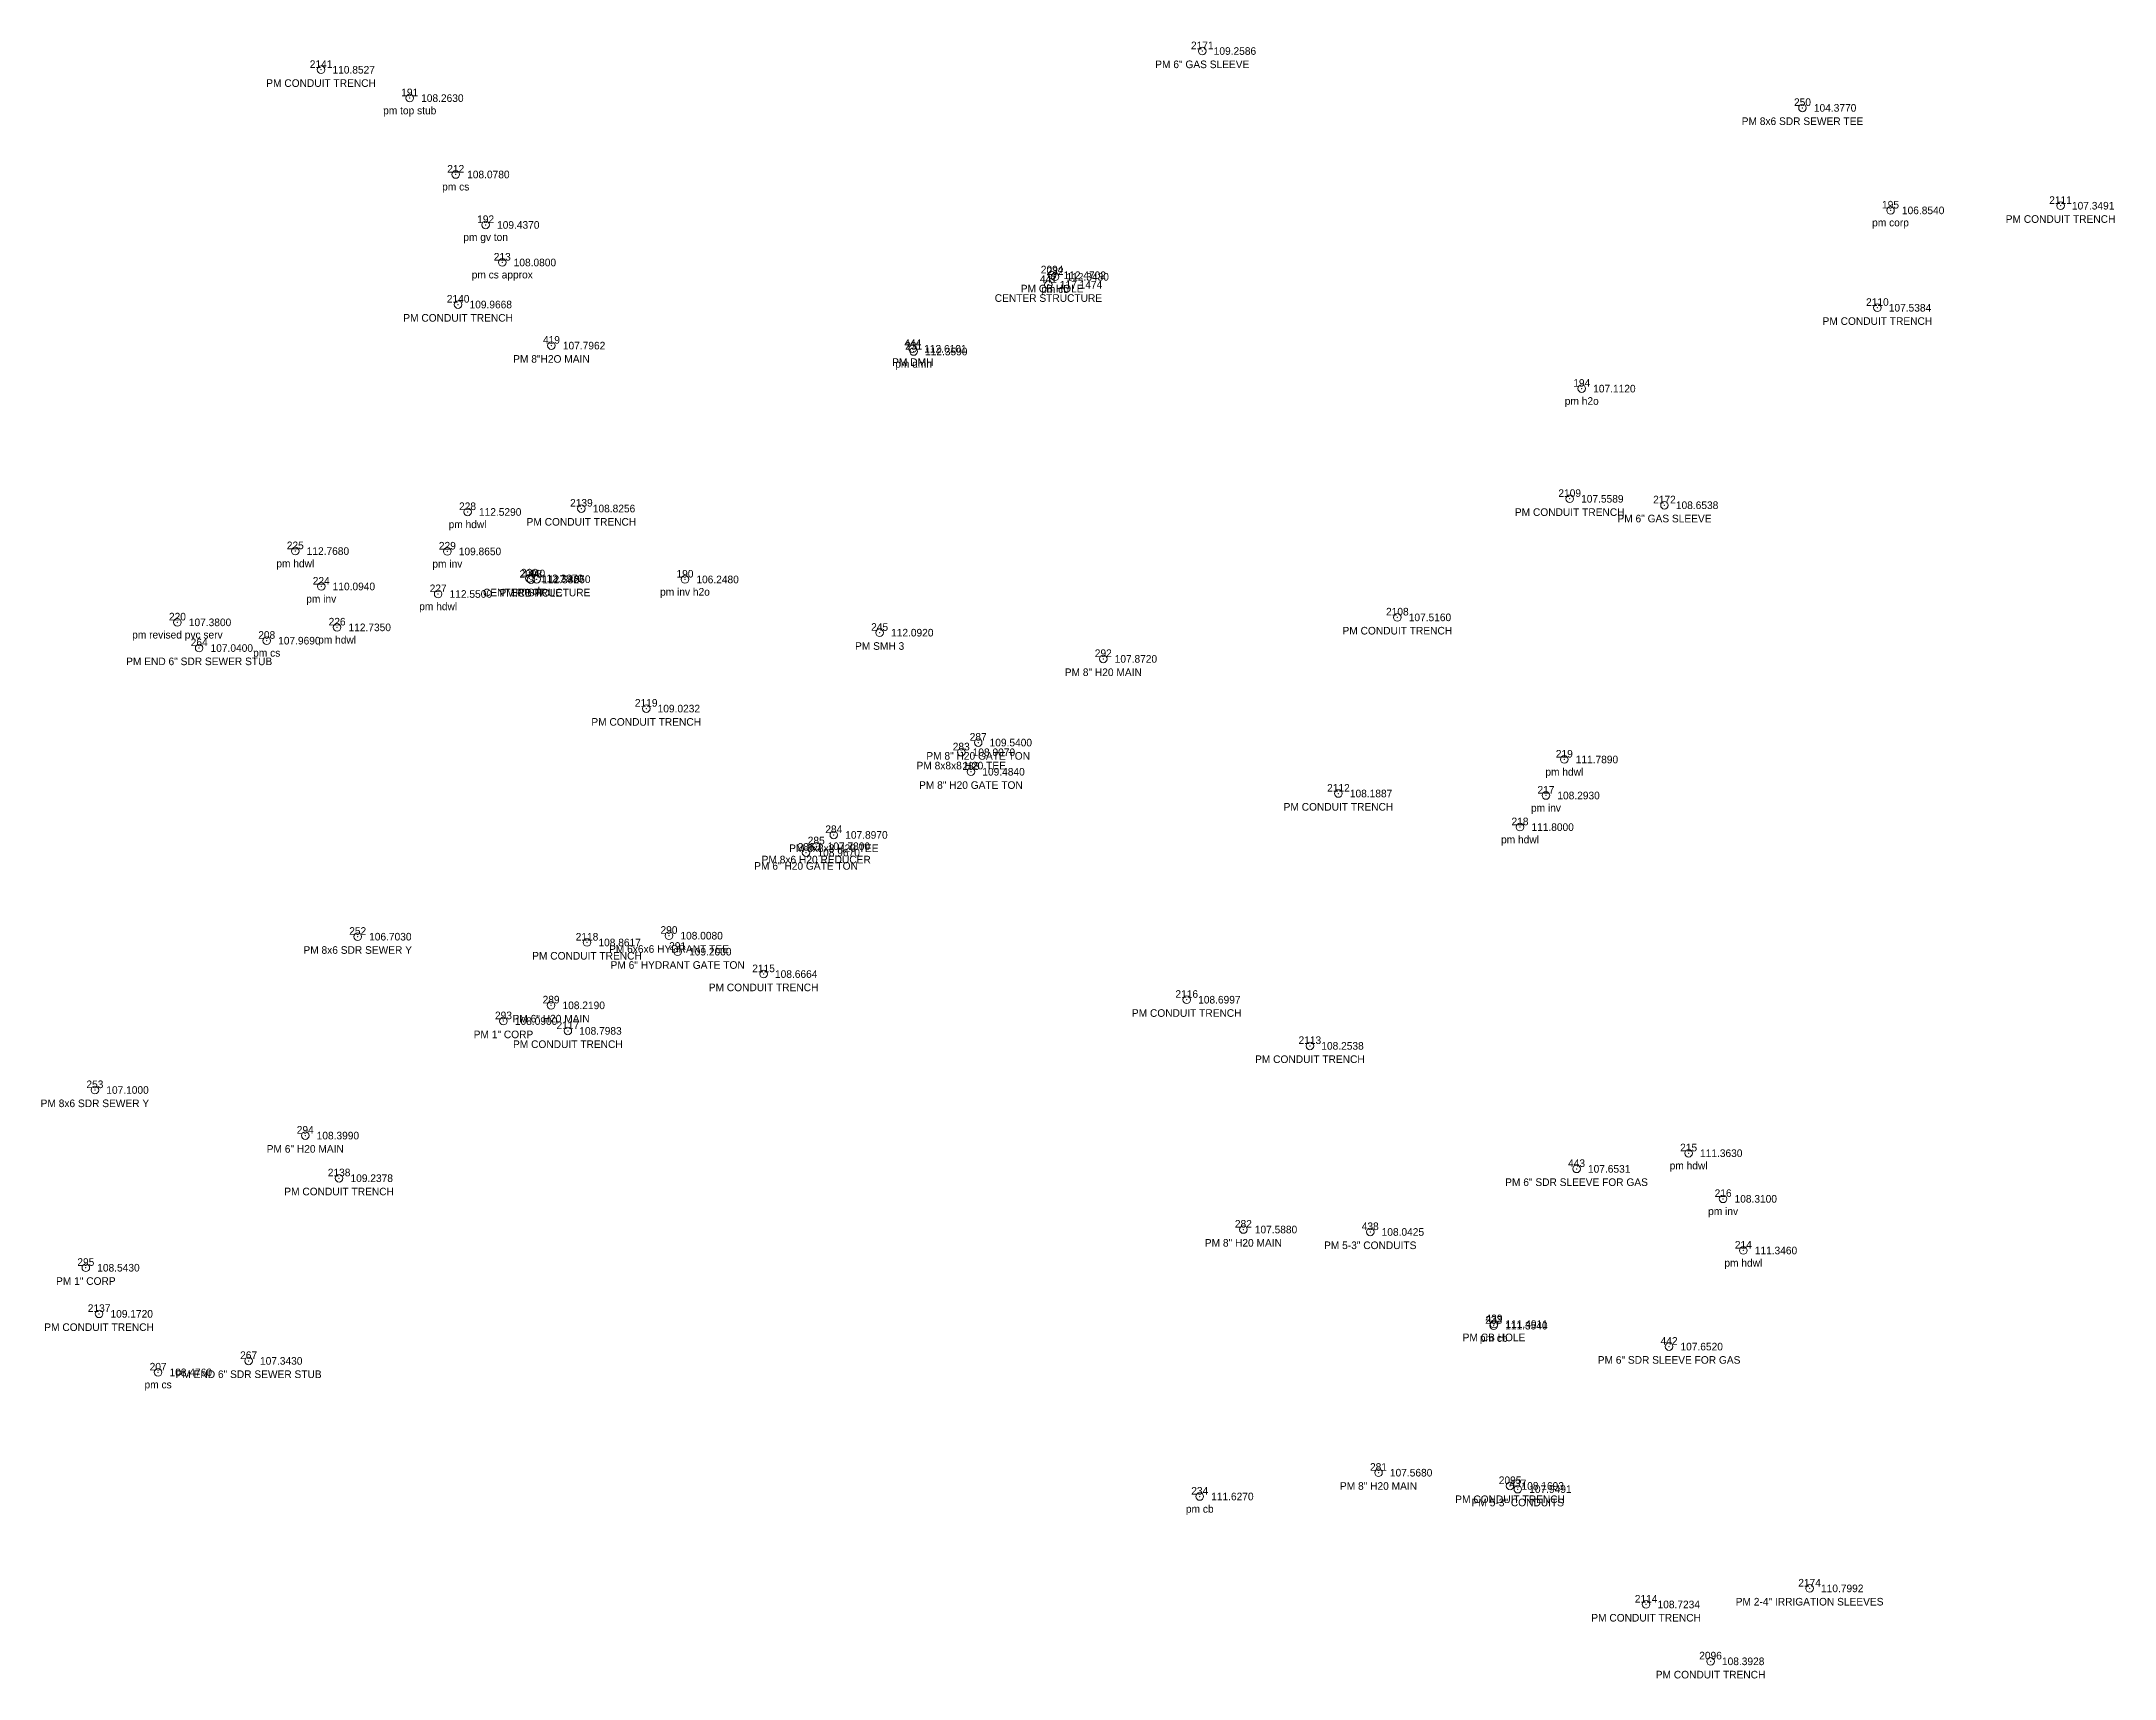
# Model space of a CAD drawing. Extents: x 1196333 to 1196982, y 245092 to 245652.
# Drawn here: x 1196498.5 to 1196634.7, y 245284.8 to 245392.4 of the extents above; entities that cross this region are included whole.
import ezdxf
from ezdxf.enums import TextEntityAlignment as Align

# ---------------------------------------------------------------- set-up
doc = ezdxf.new("R2010")
doc.units = 21
doc.header["$LTSCALE"] = 50
doc.header["$MEASUREMENT"] = 0
for name, color, linetype, lineweight, true_color in [('PNTDESC', 3, 'Continuous', 0, 0x00ff00), ('PNTELEV', 5, 'Continuous', 0, 0x0000ff), ('PNTS', 1, 'Continuous', 0, 0xff0000)]:
    doc.layers.add(name, color=color, linetype=linetype, lineweight=lineweight, true_color=true_color)
doc.layers.add('PNTNO', color=7, linetype='Continuous', lineweight=0)
doc.styles.add('PTXT', font='txt', dxfattribs={"height": 0.304801})

msp = doc.modelspace()

# ---------------------------------------------------------------- texts
at = {"layer": 'PNTDESC', "style": 'PTXT'}
for s, p in [('PM 6" GAS SLEEVE', (1196574.7593, 245390.8519, 109.2586)), ('PM CONDUIT TRENCH', (1196516.8498, 245389.6191, 110.8527)), ('pm top stub', (1196522.676, 245387.758, 108.263)), ('PM 8x6 SDR SEWER TEE', (1196614.201, 245387.115, 104.377)), ('pm cs', (1196525.699, 245382.737, 108.078)), ('pm corp', (1196619.986, 245380.379, 106.854)), ('PM CONDUIT TRENCH', (1196631.1589, 245380.6853, 107.3491)), ('pm gv ton', (1196527.664, 245379.422, 109.437)), ('pm cs approx', (1196528.757, 245376.955, 108.08)), ('PM CB HOLE', (1196564.8905, 245376.1148, 112.4702)), ('pm cb', (1196565.084, 245376.013, 112.343)), ('CENTER STRUCTURE', (1196564.6473, 245375.4926, 117.1474)), ('PM CONDUIT TRENCH', (1196525.8561, 245374.1907, 109.9668)), ('PM CONDUIT TRENCH', (1196619.1225, 245373.978, 107.5384)), ('PM 8"H2O MAIN', (1196531.9894, 245371.4917, 107.7962)), ('PM DMH', (1196555.7331, 245371.2812, 112.6101)), ('pm dmh', (1196555.788, 245371.103, 112.359)), ('pm h2o', (1196599.696, 245368.664, 107.112)), ('PM CONDUIT TRENCH', (1196533.9573, 245360.7838, 108.8256)), ('PM CONDUIT TRENCH', (1196598.9028, 245361.4221, 107.5589)), ('PM 6" GAS SLEEVE', (1196605.1313, 245361.0013, 108.6538)), ('pm hdwl', (1196526.475, 245360.558, 112.529)), ('pm hdwl', (1196515.155, 245357.987, 112.768)), ('pm inv', (1196525.148, 245357.965, 109.865)), ('pm inv', (1196516.861, 245355.662, 110.094)), ('CENTER STRUCTURE', (1196531.0198, 245356.1386, 117.465)), ('PM CB HOLE', (1196530.6363, 245356.1177, 112.5326)), ('pm cb', (1196530.541, 245356.193, 112.397)), ('pm inv h2o', (1196540.764, 245356.122, 106.248)), ('pm hdwl', (1196524.544, 245355.167, 112.55)), ('pm revised pvc serv', (1196507.409, 245353.304, 107.38)), ('pm hdwl', (1196517.903, 245352.974, 112.735)), ('PM SMH 3', (1196553.556, 245352.624, 112.092)), ('PM CONDUIT TRENCH', (1196587.5766, 245353.6311, 107.516)), ('PM END 6" SDR SEWER STUB', (1196508.838, 245351.615, 107.04)), ('pm cs', (1196513.278, 245352.099, 107.969)), ('PM 8" H20 MAIN', (1196568.253, 245350.901, 107.872)), ('PM CONDUIT TRENCH', (1196538.2156, 245347.636, 109.0232)), ('PM 8x8x8 H20 TEE', (1196558.918, 245344.765, 108.007)), ('PM 8" H20 GATE TON', (1196560.032, 245345.403, 109.54)), ('PM 8" H20 GATE TON', (1196559.554, 245343.484, 109.484)), ('pm hdwl', (1196598.549, 245344.291, 111.789)), ('PM CONDUIT TRENCH', (1196583.7063, 245342.0551, 108.1887)), ('pm inv', (1196597.343, 245341.924, 108.293)), ('PM 8x8x8 H20 TEE', (1196550.544, 245339.333, 107.897)), ('pm hdwl', (1196595.637, 245339.845, 111.8)), ('PM 6" H20 GATE TON', (1196548.721, 245338.172, 108.967)), ('PM 8x6 H20 REDUCER', (1196549.388, 245338.589, 107.78)), ('PM 8x6 SDR SEWER Y', (1196519.257, 245332.645, 106.703)), ('PM CONDUIT TRENCH', (1196534.3261, 245332.264, 108.8617)), ('PM 6x6x6 HYDRANT TEE', (1196539.713, 245332.711, 108.008)), ('PM 6" HYDRANT GATE TON', (1196540.282, 245331.659, 109.2)), ('PM CONDUIT TRENCH', (1196545.9284, 245330.1872, 108.6664)), ('PM 6" H20 MAIN', (1196531.966, 245328.133, 108.219)), ('PM CONDUIT TRENCH', (1196573.7363, 245328.5031, 108.6997)), ('PM 1" CORP', (1196528.836, 245327.097, 108.09)), ('PM CONDUIT TRENCH', (1196533.0664, 245326.4546, 108.7983)), ('PM CONDUIT TRENCH', (1196581.8296, 245325.4689, 108.2538)), ('PM 8x6 SDR SEWER Y', (1196501.987, 245322.568, 107.1)), ('PM 6" H20 MAIN', (1196515.81, 245319.574, 108.399)), ('PM 6" SDR SLEEVE FOR GAS', (1196599.3535, 245317.3863, 107.6531)), ('pm hdwl', (1196606.718, 245318.415, 111.363)), ('PM CONDUIT TRENCH', (1196518.0348, 245316.7724, 109.2378)), ('pm inv', (1196608.986, 245315.416, 108.31)), ('PM 8" H20 MAIN', (1196577.459, 245313.399, 107.588)), ('PM 5-3" CONDUITS', (1196585.7953, 245313.2386, 108.0425)), ('pm hdwl', (1196610.314, 245312.022, 111.346)), ('PM 1" CORP', (1196501.391, 245310.888, 108.543)), ('PM CONDUIT TRENCH', (1196502.2628, 245307.8578, 109.172)), ('PM CB HOLE', (1196593.93, 245307.1845, 111.4911)), ('pm cb', (1196593.911, 245307.082, 111.354)), ('PM 6" SDR SLEEVE FOR GAS', (1196605.4333, 245305.7047, 107.652)), ('pm cs', (1196506.141, 245304.01, 108.476)), ('PM END 6" SDR SEWER STUB', (1196512.088, 245304.765, 107.343)), ('PM 8" H20 MAIN', (1196586.339, 245297.418, 107.568)), ('pm cb', (1196574.592, 245295.853, 111.627)), ('PM CONDUIT TRENCH', (1196594.986, 245296.547, 108.1693)), ('PM 5-3" CONDUITS', (1196595.4931, 245296.3344, 107.9491)), ('PM CONDUIT TRENCH', (1196603.9256, 245288.7583, 108.7234)), ('PM 2-4" IRRIGATION SLEEVES', (1196614.668, 245289.8148, 110.7992)), ('PM CONDUIT TRENCH', (1196608.1589, 245285.0215, 108.3928))]:
    msp.add_text(s, height=0.5, dxfattribs=at).set_placement(p, align=Align.MIDDLE)
at = {"layer": 'PNTELEV', "style": 'PTXT'}
for s, p in [('109.2586', (1196575.5093, 245391.4769, 109.2586)), ('110.8527', (1196517.5998, 245390.2441, 110.8527)), ('108.2630', (1196523.426, 245388.383, 108.263)), ('104.3770', (1196614.951, 245387.74, 104.377)), ('108.0780', (1196526.449, 245383.362, 108.078)), ('106.8540', (1196620.736, 245381.004, 106.854)), ('107.3491', (1196631.9089, 245381.3103, 107.3491)), ('109.4370', (1196528.414, 245380.047, 109.437)), ('108.0800', (1196529.507, 245377.58, 108.08)), ('117.1474', (1196565.3973, 245376.1176, 117.1474)), ('112.4702', (1196565.6405, 245376.7398, 112.4702)), ('112.3430', (1196565.834, 245376.638, 112.343)), ('109.9668', (1196526.6061, 245374.8157, 109.9668)), ('107.5384', (1196619.8725, 245374.603, 107.5384)), ('107.7962', (1196532.7394, 245372.1167, 107.7962)), ('112.6101', (1196556.4831, 245371.9062, 112.6101)), ('112.3590', (1196556.538, 245371.728, 112.359)), ('107.1120', (1196600.446, 245369.289, 107.112)), ('107.5589', (1196599.6528, 245362.0471, 107.5589)), ('112.5290', (1196527.225, 245361.183, 112.529)), ('108.8256', (1196534.7073, 245361.4088, 108.8256)), ('108.6538', (1196605.8813, 245361.6263, 108.6538)), ('112.7680', (1196515.905, 245358.612, 112.768)), ('109.8650', (1196525.898, 245358.59, 109.865)), ('112.3970', (1196531.291, 245356.818, 112.397)), ('112.5326', (1196531.3863, 245356.7427, 112.5326)), ('117.4650', (1196531.7698, 245356.7636, 117.465)), ('106.2480', (1196541.514, 245356.747, 106.248)), ('110.0940', (1196517.611, 245356.287, 110.094)), ('112.5500', (1196525.294, 245355.792, 112.55)), ('107.3800', (1196508.159, 245353.929, 107.38)), ('107.5160', (1196588.3266, 245354.2561, 107.516)), ('107.9690', (1196514.028, 245352.724, 107.969)), ('112.7350', (1196518.653, 245353.599, 112.735)), ('112.0920', (1196554.306, 245353.249, 112.092)), ('107.0400', (1196509.588, 245352.24, 107.04)), ('107.8720', (1196569.003, 245351.526, 107.872)), ('109.0232', (1196538.9656, 245348.261, 109.0232)), ('109.5400', (1196560.782, 245346.028, 109.54)), ('108.0070', (1196559.668, 245345.39, 108.007)), ('111.7890', (1196599.299, 245344.916, 111.789)), ('109.4840', (1196560.304, 245344.109, 109.484)), ('108.1887', (1196584.4563, 245342.6801, 108.1887)), ('108.2930', (1196598.093, 245342.549, 108.293)), ('111.8000', (1196596.387, 245340.47, 111.8)), ('108.9670', (1196549.471, 245338.797, 108.967)), ('107.7800', (1196550.138, 245339.214, 107.78)), ('107.8970', (1196551.294, 245339.958, 107.897)), ('106.7030', (1196520.007, 245333.27, 106.703)), ('108.0080', (1196540.463, 245333.336, 108.008)), ('108.8617', (1196535.0761, 245332.889, 108.8617)), ('109.2000', (1196541.032, 245332.284, 109.2)), ('108.6664', (1196546.6784, 245330.8122, 108.6664)), ('108.2190', (1196532.716, 245328.758, 108.219)), ('108.6997', (1196574.4863, 245329.1281, 108.6997)), ('108.0900', (1196529.586, 245327.722, 108.09)), ('108.7983', (1196533.8164, 245327.0796, 108.7983)), ('108.2538', (1196582.5796, 245326.0939, 108.2538)), ('107.1000', (1196502.737, 245323.193, 107.1)), ('108.3990', (1196516.56, 245320.199, 108.399)), ('111.3630', (1196607.468, 245319.04, 111.363)), ('109.2378', (1196518.7848, 245317.3974, 109.2378)), ('107.6531', (1196600.1035, 245318.0113, 107.6531)), ('108.3100', (1196609.736, 245316.041, 108.31)), ('107.5880', (1196578.209, 245314.024, 107.588)), ('108.0425', (1196586.5453, 245313.8636, 108.0425)), ('108.5430', (1196502.141, 245311.513, 108.543)), ('111.3460', (1196611.064, 245312.647, 111.346)), ('109.1720', (1196503.0128, 245308.4828, 109.172)), ('111.3540', (1196594.661, 245307.707, 111.354)), ('111.4911', (1196594.68, 245307.8095, 111.4911)), ('107.6520', (1196606.1833, 245306.3297, 107.652)), ('107.3430', (1196512.838, 245305.39, 107.343)), ('108.4760', (1196506.891, 245304.635, 108.476)), ('107.5680', (1196587.089, 245298.043, 107.568)), ('111.6270', (1196575.342, 245296.478, 111.627)), ('108.1693', (1196595.736, 245297.172, 108.1693)), ('107.9491', (1196596.2431, 245296.9594, 107.9491)), ('110.7992', (1196615.418, 245290.4398, 110.7992)), ('108.7234', (1196604.6756, 245289.3833, 108.7234)), ('108.3928', (1196608.9089, 245285.6465, 108.3928))]:
    msp.add_text(s, height=0.5, dxfattribs=at).set_placement(p)
at = {"layer": 'PNTNO', "style": 'PTXT'}
for s, p in [('2171', (1196574.7593, 245392.1019, 109.2586)), ('2141', (1196516.8498, 245390.8691, 110.8527)), ('191', (1196522.676, 245389.008, 108.263)), ('250', (1196614.201, 245388.365, 104.377)), ('212', (1196525.699, 245383.987, 108.078)), ('195', (1196619.986, 245381.629, 106.854)), ('2111', (1196631.1589, 245381.9353, 107.3491)), ('192', (1196527.664, 245380.672, 109.437)), ('213', (1196528.757, 245378.205, 108.08)), ('2094', (1196564.8905, 245377.3648, 112.4702)), ('232', (1196565.084, 245377.263, 112.343)), ('441', (1196564.6473, 245376.7426, 117.1474)), ('2140', (1196525.8561, 245375.4407, 109.9668)), ('2110', (1196619.1225, 245375.228, 107.5384)), ('419', (1196531.9894, 245372.7417, 107.7962)), ('444', (1196555.7331, 245372.5312, 112.6101)), ('231', (1196555.788, 245372.353, 112.359)), ('194', (1196599.696, 245369.914, 107.112)), ('2109', (1196598.9028, 245362.6721, 107.5589)), ('2172', (1196605.1313, 245362.2513, 108.6538)), ('228', (1196526.475, 245361.808, 112.529)), ('2139', (1196533.9573, 245362.0338, 108.8256)), ('225', (1196515.155, 245359.237, 112.768)), ('229', (1196525.148, 245359.215, 109.865)), ('224', (1196516.861, 245356.912, 110.094)), ('2093', (1196530.6363, 245357.3677, 112.5326)), ('230', (1196530.541, 245357.443, 112.397)), ('440', (1196531.0198, 245357.3886, 117.465)), ('190', (1196540.764, 245357.372, 106.248)), ('227', (1196524.544, 245356.417, 112.55)), ('220', (1196507.409, 245354.554, 107.38)), ('226', (1196517.903, 245354.224, 112.735)), ('2108', (1196587.5766, 245354.8811, 107.516)), ('264', (1196508.838, 245352.865, 107.04)), ('208', (1196513.278, 245353.349, 107.969)), ('245', (1196553.556, 245353.874, 112.092)), ('292', (1196568.253, 245352.151, 107.872)), ('2119', (1196538.2156, 245348.886, 109.0232)), ('283', (1196558.918, 245346.015, 108.007)), ('287', (1196560.032, 245346.653, 109.54)), ('288', (1196559.554, 245344.734, 109.484)), ('219', (1196598.549, 245345.541, 111.789)), ('2112', (1196583.7063, 245343.3051, 108.1887)), ('217', (1196597.343, 245343.174, 108.293)), ('284', (1196550.544, 245340.583, 107.897)), ('218', (1196595.637, 245341.095, 111.8)), ('286', (1196548.721, 245339.422, 108.967)), ('285', (1196549.388, 245339.839, 107.78)), ('252', (1196519.257, 245333.895, 106.703)), ('2118', (1196534.3261, 245333.514, 108.8617)), ('290', (1196539.713, 245333.961, 108.008)), ('291', (1196540.282, 245332.909, 109.2)), ('2115', (1196545.9284, 245331.4372, 108.6664)), ('2116', (1196573.7363, 245329.7531, 108.6997)), ('293', (1196528.836, 245328.347, 108.09)), ('289', (1196531.966, 245329.383, 108.219)), ('2117', (1196533.0664, 245327.7046, 108.7983)), ('2113', (1196581.8296, 245326.7189, 108.2538)), ('253', (1196501.987, 245323.818, 107.1)), ('294', (1196515.81, 245320.824, 108.399)), ('443', (1196599.3535, 245318.6363, 107.6531)), ('215', (1196606.718, 245319.665, 111.363)), ('2138', (1196518.0348, 245318.0224, 109.2378)), ('216', (1196608.986, 245316.666, 108.31)), ('282', (1196577.459, 245314.649, 107.588)), ('438', (1196585.7953, 245314.4886, 108.0425)), ('214', (1196610.314, 245313.272, 111.346)), ('295', (1196501.391, 245312.138, 108.543)), ('2137', (1196502.2628, 245309.1078, 109.172)), ('233', (1196593.911, 245308.332, 111.354)), ('439', (1196593.93, 245308.4345, 111.4911)), ('442', (1196605.4333, 245306.9547, 107.652)), ('207', (1196506.141, 245305.26, 108.476)), ('267', (1196512.088, 245306.015, 107.343)), ('281', (1196586.339, 245298.668, 107.568)), ('234', (1196574.592, 245297.103, 111.627)), ('2095', (1196594.986, 245297.797, 108.1693)), ('437', (1196595.4931, 245297.5844, 107.9491)), ('2114', (1196603.9256, 245290.0083, 108.7234)), ('2174', (1196614.668, 245291.0648, 110.7992)), ('2096', (1196608.1589, 245286.2715, 108.3928))]:
    msp.add_text(s, height=0.5, dxfattribs=at).set_placement(p, align=Align.MIDDLE)

# ---------------------------------------------------------------- linework, layer by layer
at = {"layer": 'PNTS', "linetype": 'Continuous'}
for centre in [(1196574.7593, 245391.7269, 109.2586), (1196516.8498, 245390.4941, 110.8527), (1196522.676, 245388.633, 108.263), (1196614.201, 245387.99, 104.377), (1196525.699, 245383.612, 108.078), (1196619.986, 245381.254, 106.854), (1196631.1589, 245381.5603, 107.3491), (1196527.664, 245380.297, 109.437), (1196528.757, 245377.83, 108.08), (1196564.6473, 245376.3676, 117.1474), (1196564.8905, 245376.9898, 112.4702), (1196565.084, 245376.888, 112.343), (1196525.8561, 245375.0657, 109.9668), (1196619.1225, 245374.853, 107.5384), (1196531.9894, 245372.3667, 107.7962), (1196555.7331, 245372.1562, 112.6101), (1196555.788, 245371.978, 112.359), (1196599.696, 245369.539, 107.112), (1196598.9028, 245362.2971, 107.5589), (1196526.475, 245361.433, 112.529), (1196533.9573, 245361.6588, 108.8256), (1196605.1313, 245361.8763, 108.6538), (1196515.155, 245358.862, 112.768), (1196525.148, 245358.84, 109.865), (1196530.541, 245357.068, 112.397), (1196530.6363, 245356.9927, 112.5326), (1196531.0198, 245357.0136, 117.465), (1196540.764, 245356.997, 106.248), (1196516.861, 245356.537, 110.094), (1196524.544, 245356.042, 112.55), (1196507.409, 245354.179, 107.38), (1196587.5766, 245354.5061, 107.516), (1196513.278, 245352.974, 107.969), (1196517.903, 245353.849, 112.735), (1196553.556, 245353.499, 112.092), (1196508.838, 245352.49, 107.04), (1196568.253, 245351.776, 107.872), (1196538.2156, 245348.511, 109.0232), (1196560.032, 245346.278, 109.54), (1196558.918, 245345.64, 108.007), (1196598.549, 245345.166, 111.789), (1196559.554, 245344.359, 109.484), (1196583.7063, 245342.9301, 108.1887), (1196597.343, 245342.799, 108.293), (1196595.637, 245340.72, 111.8), (1196548.721, 245339.047, 108.967), (1196549.388, 245339.464, 107.78), (1196550.544, 245340.208, 107.897), (1196519.257, 245333.52, 106.703), (1196539.713, 245333.586, 108.008), (1196534.3261, 245333.139, 108.8617), (1196540.282, 245332.534, 109.2), (1196545.9284, 245331.0622, 108.6664), (1196531.966, 245329.008, 108.219), (1196573.7363, 245329.3781, 108.6997), (1196528.836, 245327.972, 108.09), (1196533.0664, 245327.3296, 108.7983), (1196581.8296, 245326.3439, 108.2538), (1196501.987, 245323.443, 107.1), (1196515.81, 245320.449, 108.399), (1196606.718, 245319.29, 111.363), (1196518.0348, 245317.6474, 109.2378), (1196599.3535, 245318.2613, 107.6531), (1196608.986, 245316.291, 108.31), (1196577.459, 245314.274, 107.588), (1196585.7953, 245314.1136, 108.0425), (1196501.391, 245311.763, 108.543), (1196610.314, 245312.897, 111.346), (1196502.2628, 245308.7328, 109.172), (1196593.911, 245307.957, 111.354), (1196593.93, 245308.0595, 111.4911), (1196605.4333, 245306.5797, 107.652), (1196512.088, 245305.64, 107.343), (1196506.141, 245304.885, 108.476), (1196586.339, 245298.293, 107.568), (1196574.592, 245296.728, 111.627), (1196594.986, 245297.422, 108.1693), (1196595.4931, 245297.2094, 107.9491), (1196614.668, 245290.6898, 110.7992), (1196603.9256, 245289.6333, 108.7234), (1196608.1589, 245285.8965, 108.3928)]:
    msp.add_circle(centre, 0.25, dxfattribs=at)
at = {"layer": 'PNTS'}
for p in [(1196574.7593, 245391.7269, 109.2586), (1196516.8498, 245390.4941, 110.8527), (1196522.676, 245388.633, 108.263), (1196614.201, 245387.99, 104.377), (1196525.699, 245383.612, 108.078), (1196631.1589, 245381.5603, 107.3491), (1196527.664, 245380.297, 109.437), (1196619.986, 245381.254, 106.854), (1196528.757, 245377.83, 108.08), (1196564.6473, 245376.3676, 117.1474), (1196564.8905, 245376.9898, 112.4702), (1196565.084, 245376.888, 112.343), (1196525.8561, 245375.0657, 109.9668), (1196619.1225, 245374.853, 107.5384), (1196531.9894, 245372.3667, 107.7962), (1196555.7331, 245372.1562, 112.6101), (1196555.788, 245371.978, 112.359), (1196599.696, 245369.539, 107.112), (1196526.475, 245361.433, 112.529), (1196533.9573, 245361.6588, 108.8256), (1196598.9028, 245362.2971, 107.5589), (1196605.1313, 245361.8763, 108.6538), (1196515.155, 245358.862, 112.768), (1196525.148, 245358.84, 109.865), (1196530.541, 245357.068, 112.397), (1196530.6363, 245356.9927, 112.5326), (1196531.0198, 245357.0136, 117.465), (1196540.764, 245356.997, 106.248), (1196516.861, 245356.537, 110.094), (1196524.544, 245356.042, 112.55), (1196587.5766, 245354.5061, 107.516), (1196507.409, 245354.179, 107.38), (1196513.278, 245352.974, 107.969), (1196517.903, 245353.849, 112.735), (1196553.556, 245353.499, 112.092), (1196508.838, 245352.49, 107.04), (1196568.253, 245351.776, 107.872), (1196538.2156, 245348.511, 109.0232), (1196560.032, 245346.278, 109.54), (1196558.918, 245345.64, 108.007), (1196598.549, 245345.166, 111.789), (1196559.554, 245344.359, 109.484), (1196583.7063, 245342.9301, 108.1887), (1196597.343, 245342.799, 108.293), (1196595.637, 245340.72, 111.8), (1196549.388, 245339.464, 107.78), (1196550.544, 245340.208, 107.897), (1196548.721, 245339.047, 108.967), (1196519.257, 245333.52, 106.703), (1196534.3261, 245333.139, 108.8617), (1196539.713, 245333.586, 108.008), (1196540.282, 245332.534, 109.2), (1196545.9284, 245331.0622, 108.6664), (1196531.966, 245329.008, 108.219), (1196573.7363, 245329.3781, 108.6997), (1196528.836, 245327.972, 108.09), (1196533.0664, 245327.3296, 108.7983), (1196581.8296, 245326.3439, 108.2538), (1196501.987, 245323.443, 107.1), (1196515.81, 245320.449, 108.399), (1196606.718, 245319.29, 111.363), (1196518.0348, 245317.6474, 109.2378), (1196599.3535, 245318.2613, 107.6531), (1196608.986, 245316.291, 108.31), (1196577.459, 245314.274, 107.588), (1196585.7953, 245314.1136, 108.0425), (1196610.314, 245312.897, 111.346), (1196501.391, 245311.763, 108.543), (1196502.2628, 245308.7328, 109.172), (1196593.911, 245307.957, 111.354), (1196593.93, 245308.0595, 111.4911), (1196605.4333, 245306.5797, 107.652), (1196512.088, 245305.64, 107.343), (1196506.141, 245304.885, 108.476), (1196586.339, 245298.293, 107.568), (1196594.986, 245297.422, 108.1693), (1196595.4931, 245297.2094, 107.9491), (1196574.592, 245296.728, 111.627), (1196614.668, 245290.6898, 110.7992), (1196603.9256, 245289.6333, 108.7234), (1196608.1589, 245285.8965, 108.3928)]:
    msp.add_point(p, dxfattribs=at)

msp.set_redraw_order([(e.dxf.handle, doc.entitydb.next_handle()) for e in msp.query("TEXT MTEXT ATTDEF DIMENSION ARC_DIMENSION")])  # texts and dimensions are drawn at this point

doc.saveas('drawing.dxf')
